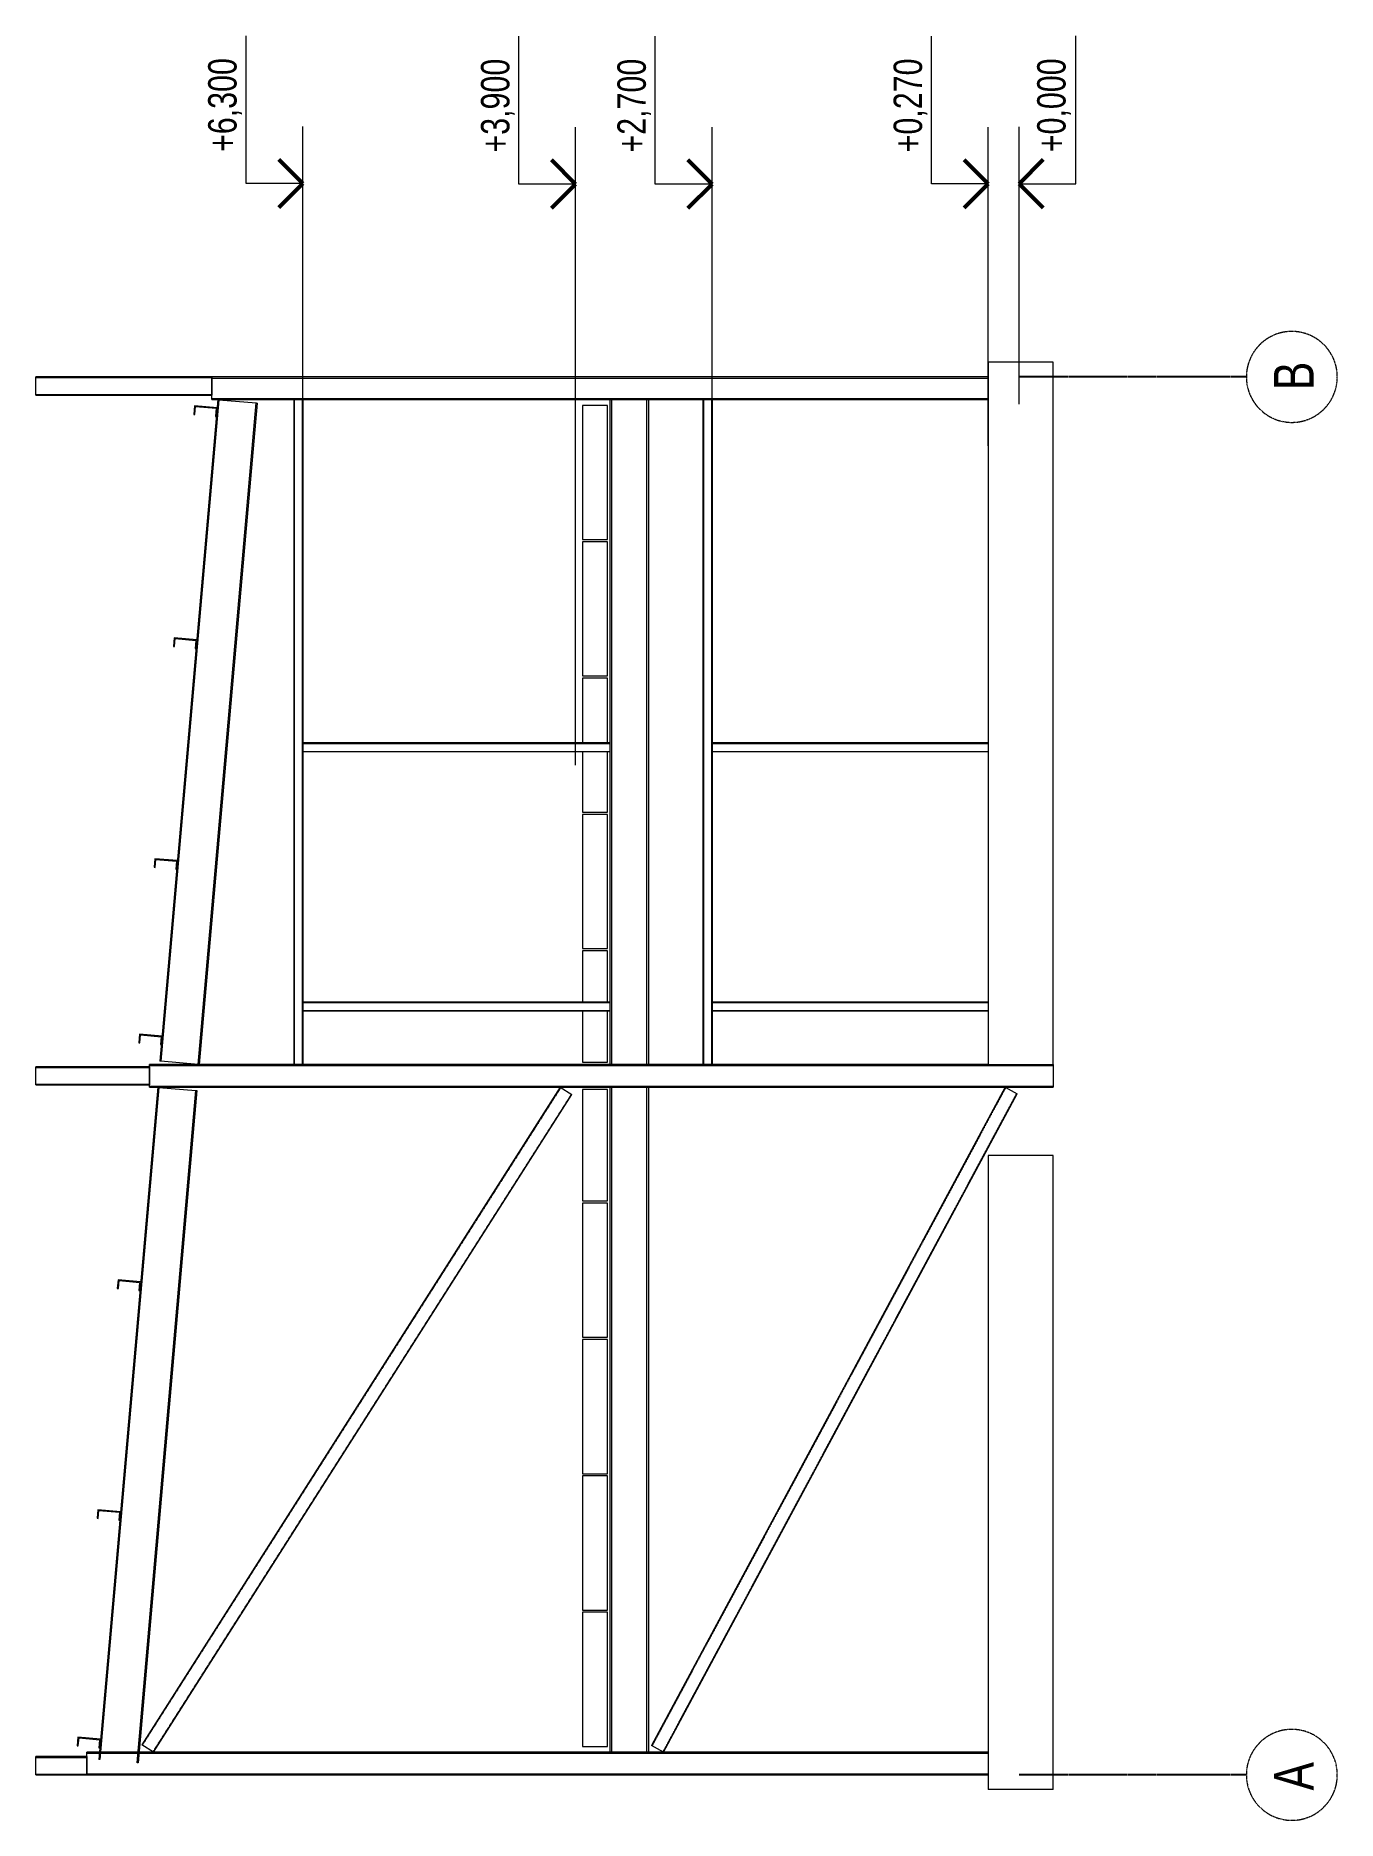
# Model space of a CAD drawing. Header units: millimetres. Extents: x 1117013 to 3394463, y -717780 to -102922.
# Drawn here: x 1422193 to 1433643, y -635682 to -619980 of the extents above; entities that cross this region are included whole.
import ezdxf

# ---------------------------------------------------------------- set-up
doc = ezdxf.new("R2010")
doc.units = ezdxf.units.MM
for name, pattern in [('ADSK_Линия сетки', [21, 12, -3, 3, -3]), ('ADSK_Невидимые', [5, 3, -2]), ('CENTERX2', [4, 2.5, -0.5, 0.5, -0.5])]:
    doc.linetypes.add(name, pattern=pattern)
for name, color, linetype, lineweight in [('Аннотация', 7, 'Continuous', 20), ('Каркас', 7, 'Continuous', 18), ('Несущие колонны', 7, 'Continuous', 18), ('Отметки', 7, 'Continuous', 9), ('Стены', 7, 'Continuous', 18)]:
    doc.layers.add(name, color=color, linetype=linetype, lineweight=lineweight)
doc.layers.add('Оси', color=1, linetype='CENTERX2')
doc.styles.add('Century Gothic', font='GOTHIC.TTF', dxfattribs={"width": 0.8, "height": 250})
doc.styles.add('Century Gothic_1', font='GOTHIC.TTF', dxfattribs={"width": 0.8, "height": 500})

msp = doc.modelspace()

# ---------------------------------------------------------------- texts
at = {"layer": 'Оси', "char_height": 350, "attachment_point": 1, "rotation": 90, "style": 'Century Gothic'}
for s, insert, width in [('\\fCentury Gothic|b0|i0|c204|p34|;\\W.8;В', (1433085.2692, -623098.4678), 275.7805), ('\\fCentury Gothic|b0|i0|c204|p34|;\\W.8;А', (1433085.2692, -635419.6678), 327.0885)]:
    msp.add_mtext(s, dxfattribs=dict(at, insert=insert, width=width))
at = {"layer": 'Отметки', "lineweight": 20, "char_height": 250, "width": 1014.868888, "attachment_point": 1, "rotation": 90, "line_spacing_factor": 0.984502, "style": 'Century Gothic_1'}
for s, insert in [('+6,300', (1423710.4685, -621002.8731)), ('+3,900', (1426110.4685, -621008.1402)), ('+2,700', (1427310.4685, -621008.3773)), ('+0,270', (1429740.4685, -621006.185)), ('+0,000', (1431003.1081, -621005.1278))]:
    msp.add_mtext(s, dxfattribs=dict(at, insert=insert))

# ---------------------------------------------------------------- blocks, each defined once
blk = doc.blocks.new('ADSK_КолоннаНесущая_Труба_ГОСТ 30245-2003 - 200x200x10-1059750-КР_DWG_Ф_А-В')
at = {"layer": 'Несущие колонны'}
for p, q in [((12100, 7100), (12300, 7100)), ((12100, 7100), (12100, 270)), ((12300, 270), (12300, 7100))]:
    blk.add_line(p, q, dxfattribs=at)
at = {"layer": 'Несущие колонны', "linetype": 'ADSK_Невидимые'}
for p, q in [((12110, 7100), (12110, 270)), ((12290, 7100), (12290, 270))]:
    blk.add_line(p, q, dxfattribs=at)
blk = doc.blocks.new('ADSK_КолоннаНесущая_Труба_ГОСТ 30245-2003 - 200x200x10-1068426-КР_DWG_Ф_А-В')
at = {"layer": 'Несущие колонны', "linetype": 'ADSK_Невидимые'}
for p, q in [((10, 8200), (10, 270)), ((190, 8200), (190, 8089)), ((190, 8080), (190, 7751)), ((190, 7742), (190, 270))]:
    blk.add_line(p, q, dxfattribs=at)
blk = doc.blocks.new('ADSK_КолоннаНесущая_Труба_ГОСТ 30245-2003 - 200x200x10-1059764-КР_DWG_Ф_А-В')
at = {"layer": 'Несущие колонны'}
for p, q in [((6050, 7650), (6250, 7650)), ((6050, 7650), (6050, -300)), ((6250, 270), (6250, 7650)), ((6250, -300), (6050, -300))]:
    blk.add_line(p, q, dxfattribs=at)
at = {"layer": 'Несущие колонны', "linetype": 'ADSK_Невидимые'}
for p, q in [((6060, 7650), (6060, -300)), ((6240, 7650), (6240, -300))]:
    blk.add_line(p, q, dxfattribs=at)
blk = doc.blocks.new('___Двутавр типа Ш _СТО АСЧМ 20-93__ Балка - 35Ш2-1101852-КР_DWG_Ф_А-В')
at = {"layer": 'Каркас'}
for p, q in [((6050, 3600), (200, 3600)), ((6050, 3586), (200, 3586)), ((6720, 3600), (6250, 3600)), ((12100, 3586), (6250, 3586)), ((9000, 3600), (6800, 3600)), ((12100, 3600), (9080, 3600)), ((200, 3274), (6050, 3274)), ((6050, 3260), (200, 3260)), ((6250, 3274), (12100, 3274)), ((12100, 3260), (6250, 3260))]:
    blk.add_line(p, q, dxfattribs=at)
blk = doc.blocks.new('___Двутавр типа Б _СТО АСЧМ 20-93__ Балка - 35Б1-1101854-КР_DWG_Ф_А-В')
at = {"layer": 'Каркас'}
for p, q in [((6251, 7221), (6279, 7548)), ((6279, 7548), (6280, 7557)), ((12099, 7038), (6279, 7548)), ((12100, 7047), (6280, 7557)), ((6250, 7212), (6251, 7221)), ((12070, 6703), (6250, 7212)), ((6251, 7221), (12071, 6712)), ((12099, 7038), (12071, 6712)), ((12100, 7047), (12099, 7038)), ((12071, 6712), (12070, 6703))]:
    blk.add_line(p, q, dxfattribs=at)
blk = doc.blocks.new('___Двутавр типа Б _СТО АСЧМ 20-93__ Балка - 35Б1-1101855-КР_DWG_Ф_А-В')
at = {"layer": 'Каркас'}
for p, q in [((135, 8085), (136, 8094)), ((6049, 7568), (135, 8085)), ((6050, 7577), (136, 8094)), ((106, 7749), (107, 7758)), ((6020, 7232), (106, 7749)), ((107, 7758), (6021, 7241)), ((6049, 7568), (6021, 7241)), ((6050, 7577), (6049, 7568)), ((6021, 7241), (6020, 7232))]:
    blk.add_line(p, q, dxfattribs=at)
blk = doc.blocks.new('ADSK_Балка_Труба_ГОСТ 30245-2003 - 80x80x5-1059788-КР_DWG_Ф_А-В')
at = {"layer": 'Каркас'}
for p, q in [((6250, 2700), (6250, 2780)), ((12100, 2780), (6250, 2780)), ((12100, 2700), (6250, 2700)), ((12100, 2780), (12100, 2700))]:
    blk.add_line(p, q, dxfattribs=at)
at = {"layer": 'Каркас', "linetype": 'ADSK_Невидимые'}
for p, q in [((12100, 2775), (6250, 2775)), ((12100, 2705), (6250, 2705))]:
    blk.add_line(p, q, dxfattribs=at)
blk = doc.blocks.new('SK_ПлитаПерекрытия_Пустотная - ПК 68-10-8-778403-КР_DWG_Ф_А-В')
at = {"layer": 'Каркас'}
for p, q in [((6270, 3840), (6270, 3620)), ((6720, 3840), (6270, 3840)), ((7250, 3840), (6800, 3840)), ((7250, 3620), (7250, 3840)), ((6270, 3620), (6720, 3620)), ((6800, 3620), (7250, 3620))]:
    blk.add_line(p, q, dxfattribs=at)
blk = doc.blocks.new('SK_ПлитаПерекрытия_Пустотная - ПК 68-10-8-778110-КР_DWG_Ф_А-В')
at = {"layer": 'Каркас'}
for p, q in [((6030, 3840), (5050, 3840)), ((5050, 3840), (5050, 3620)), ((6030, 3620), (6030, 3840)), ((5050, 3620), (6030, 3620))]:
    blk.add_line(p, q, dxfattribs=at)
blk = doc.blocks.new('SK_ПлитаПерекрытия_Пустотная - ПК 68-12-8-778387-КР_DWG_Ф_А-В')
at = {"layer": 'Каркас'}
for p, q in [((10870, 3840), (10870, 3620)), ((12050, 3840), (10870, 3840)), ((12050, 3620), (12050, 3840)), ((10870, 3620), (12050, 3620))]:
    blk.add_line(p, q, dxfattribs=at)
blk = doc.blocks.new('SK_ПлитаПерекрытия_Пустотная - ПК 68-12-8-V1-КР_DWG_Ф_А-В')
at = {"layer": 'Каркас'}
for p, q in [((8470, 3840), (8470, 3620)), ((9000, 3840), (8470, 3840)), ((9650, 3840), (9080, 3840)), ((9650, 3620), (9650, 3840)), ((8470, 3620), (9000, 3620)), ((9080, 3620), (9650, 3620))]:
    blk.add_line(p, q, dxfattribs=at)
blk = doc.blocks.new('SK_ПлитаПерекрытия_Пустотная - ПК 68-12-8-777867-КР_DWG_Ф_А-В')
at = {"layer": 'Каркас'}
for p, q in [((1430, 3840), (250, 3840)), ((250, 3840), (250, 3620)), ((1430, 3620), (1430, 3840)), ((250, 3620), (1430, 3620))]:
    blk.add_line(p, q, dxfattribs=at)
blk = doc.blocks.new('ADSK_КолоннаНесущая_Труба_ГОСТ 30245-2003 - 80x80x4-1059836-КР_DWG_Ф_А-В')
at = {"layer": 'Несущие колонны', "linetype": 'ADSK_Невидимые'}
for p, q in [((9004, 2700), (9004, 270)), ((9076, 2700), (9076, 270))]:
    blk.add_line(p, q, dxfattribs=at)
blk = doc.blocks.new('ADSK_КолоннаНесущая_Труба_ГОСТ 30245-2003 - 160x160x6-888300-КР_DWG_Ф_А-В')
at = {"layer": 'Несущие колонны'}
for p, q in [((12140, 8650), (12300, 8650)), ((12140, 8650), (12140, 7100)), ((12300, 7100), (12300, 8650)), ((12300, 7100), (12140, 7100))]:
    blk.add_line(p, q, dxfattribs=at)
at = {"layer": 'Несущие колонны', "linetype": 'ADSK_Невидимые'}
for p, q in [((12146, 8650), (12146, 7100)), ((12294, 8650), (12294, 7100))]:
    blk.add_line(p, q, dxfattribs=at)
blk = doc.blocks.new('ADSK_КолоннаНесущая_Труба_ГОСТ 30245-2003 - 160x160x6-1068432-КР_DWG_Ф_А-В')
at = {"layer": 'Несущие колонны', "linetype": 'ADSK_Невидимые'}
for p, q in [((6, 8650), (6, 8200)), ((154, 8650), (154, 8200))]:
    blk.add_line(p, q, dxfattribs=at)
blk = doc.blocks.new('ADSK_КолоннаНесущая_Труба_ГОСТ 30245-2003 - 160x160x6-888264-КР_DWG_Ф_А-В')
at = {"layer": 'Несущие колонны'}
for p, q in [((6070, 8650), (6230, 8650)), ((6070, 8650), (6070, 7650)), ((6230, 7650), (6230, 8650)), ((6230, 7650), (6070, 7650))]:
    blk.add_line(p, q, dxfattribs=at)
at = {"layer": 'Несущие колонны', "linetype": 'ADSK_Невидимые'}
for p, q in [((6076, 8650), (6076, 7650)), ((6224, 8650), (6224, 7650))]:
    blk.add_line(p, q, dxfattribs=at)
blk = doc.blocks.new('ADSK_КолоннаНесущая_Труба_ГОСТ 30245-2003 - 80x80x4-1084227-КР_DWG_Ф_А-В')
at = {"layer": 'Несущие колонны', "linetype": 'ADSK_Невидимые'}
for p, q in [((9004, 6300), (9004, 3600)), ((9076, 6300), (9076, 3600))]:
    blk.add_line(p, q, dxfattribs=at)
blk = doc.blocks.new('ADSK_Балка_Швеллер_ПолкиПараллельные_ГОСТ8240-97 - 20П-1102076-КР_DWG_Ф_А-В')
at = {"layer": 'Каркас'}
for p, q in [((11970, 7260), (11969, 7251)), ((11969, 7251), (12040, 7244)), ((12046, 7253), (11970, 7260)), ((12040, 7244), (12024, 7063)), ((12028, 7054), (12046, 7253)), ((12024, 7063), (11953, 7069)), ((11953, 7069), (11953, 7060))]:
    blk.add_line(p, q, dxfattribs=at)
blk = doc.blocks.new('ADSK_Балка_Швеллер_ПолкиПараллельные_ГОСТ8240-97 - 20П-1102077-КР_DWG_Ф_А-В')
at = {"layer": 'Каркас'}
for p, q in [((9928, 7438), (9927, 7429)), ((9927, 7429), (9998, 7423)), ((10004, 7432), (9928, 7438)), ((9998, 7423), (9982, 7242)), ((9986, 7232), (10004, 7432)), ((9911, 7248), (9910, 7239)), ((9982, 7242), (9911, 7248))]:
    blk.add_line(p, q, dxfattribs=at)
blk = doc.blocks.new('ADSK_Балка_Швеллер_ПолкиПараллельные_ГОСТ8240-97 - 20П-1102078-КР_DWG_Ф_А-В')
at = {"layer": 'Каркас'}
for p, q in [((7985, 7608), (7984, 7599)), ((7984, 7599), (8055, 7593)), ((8061, 7602), (7985, 7608)), ((8055, 7593), (8039, 7412)), ((8044, 7402), (8061, 7602)), ((7969, 7418), (7968, 7409)), ((8039, 7412), (7969, 7418))]:
    blk.add_line(p, q, dxfattribs=at)
blk = doc.blocks.new('ADSK_Балка_Швеллер_ПолкиПараллельные_ГОСТ8240-97 - 20П-1102079-КР_DWG_Ф_А-В')
at = {"layer": 'Каркас'}
for p, q in [((6441, 7743), (6440, 7734)), ((6440, 7734), (6511, 7728)), ((6517, 7737), (6441, 7743)), ((6511, 7728), (6495, 7547)), ((6499, 7537), (6517, 7737)), ((6425, 7553), (6424, 7544)), ((6495, 7547), (6425, 7553))]:
    blk.add_line(p, q, dxfattribs=at)
blk = doc.blocks.new('ADSK_Балка_Швеллер_ПолкиПараллельные_ГОСТ8240-97 - 20П-1102080-КР_DWG_Ф_А-В')
at = {"layer": 'Каркас'}
for p, q in [((4355, 7926), (4279, 7932)), ((4279, 7932), (4279, 7923)), ((4279, 7923), (4349, 7917)), ((4349, 7917), (4333, 7736)), ((4338, 7727), (4355, 7926)), ((4263, 7742), (4262, 7733)), ((4333, 7736), (4263, 7742))]:
    blk.add_line(p, q, dxfattribs=at)
blk = doc.blocks.new('ADSK_Балка_Швеллер_ПолкиПараллельные_ГОСТ8240-97 - 20П-1102081-КР_DWG_Ф_А-В')
at = {"layer": 'Каркас'}
for p, q in [((2257, 8109), (2256, 8100)), ((2256, 8100), (2327, 8094)), ((2333, 8103), (2257, 8109)), ((2327, 8094), (2311, 7913)), ((2315, 7903), (2333, 8103)), ((2241, 7919), (2240, 7910)), ((2311, 7913), (2241, 7919))]:
    blk.add_line(p, q, dxfattribs=at)
blk = doc.blocks.new('ADSK_Балка_Швеллер_ПолкиПараллельные_ГОСТ8240-97 - 20П-1102082-КР_DWG_Ф_А-В')
at = {"layer": 'Каркас'}
for p, q in [((255, 8285), (254, 8276)), ((254, 8276), (325, 8269)), ((331, 8278), (255, 8285)), ((325, 8269), (309, 8088)), ((313, 8079), (331, 8278)), ((238, 8094), (237, 8085)), ((309, 8088), (238, 8094))]:
    blk.add_line(p, q, dxfattribs=at)
blk = doc.blocks.new('ADSK_Балка_Труба_ГОСТ 30245-2003 - 120x120x5-1109412-КР_DWG_Ф_А-В')
at = {"layer": 'Каркас'}
for p, q in [((200, 3128), (257, 3234)), ((6050, 122), (257, 3234)), ((200, 3128), (5993, 16)), ((6050, 122), (5993, 16))]:
    blk.add_line(p, q, dxfattribs=at)
at = {"layer": 'Каркас', "linetype": 'ADSK_Невидимые'}
for p, q in [((6048, 117), (254, 3229)), ((5996, 21), (202, 3133))]:
    blk.add_line(p, q, dxfattribs=at)
blk = doc.blocks.new('ADSK_Балка_Труба_ГОСТ 30245-2003 - 120x120x5-1109532-КР_DWG_Ф_А-В')
at = {"layer": 'Каркас'}
for p, q in [((200, 7615), (264, 7716)), ((6050, 4035), (264, 7716)), ((200, 7615), (5986, 3934)), ((6050, 4035), (5986, 3934))]:
    blk.add_line(p, q, dxfattribs=at)
at = {"layer": 'Каркас', "linetype": 'ADSK_Невидимые'}
for p, q in [((6047, 4031), (262, 7712)), ((5988, 3938), (203, 7619))]:
    blk.add_line(p, q, dxfattribs=at)
blk = doc.blocks.new('Ось сетки - Круг_Ø8 мм-6577-КР_DWG_Ф_А-В')
at = {"layer": 'Оси', "lineweight": 20}
for start, end in [(360, 180), (180, 360)]:
    blk.add_arc((0, -2400), 400, start, end, dxfattribs=at)
blk = doc.blocks.new('Высотные отметки - Стрелка вверх-5091-КР_DWG_Ф_А-В')
at = {"layer": 'Аннотация'}
for p, q in [((13997, 4400), (15297, 4400)), ((13997, 3900), (13997, 4400)), ((13697, 3900), (14497, 3900))]:
    blk.add_line(p, q, dxfattribs=at)
at = {"layer": 'Аннотация', "lineweight": 50}
for q in [(13785, 4112), (14209, 4112)]:
    blk.add_line((13997, 3900), q, dxfattribs=at)
blk = doc.blocks.new('Высотные отметки - Стрелка вниз-5092-КР_DWG_Ф_А-В')
at = {"layer": 'Аннотация'}
for p, q in [((13700, 0), (14500, 0)), ((14000, 0), (14000, -500)), ((14000, -500), (15300, -500))]:
    blk.add_line(p, q, dxfattribs=at)
at = {"layer": 'Аннотация', "lineweight": 50}
for q in [(13788, -212), (14212, -212)]:
    blk.add_line((14000, 0), q, dxfattribs=at)

# ---------------------------------------------------------------- linework, layer by layer
at = {"layer": 'Несущие колонны'}
for p, q in [((1424543.339, -626282.3964), (1424543.339, -626202.3964)), ((1427243.339, -626202.3964), (1424543.339, -626202.3964)), ((1427243.339, -626202.3964), (1427243.339, -626282.3964)), ((1428143.339, -626282.3964), (1428143.339, -626202.3964)), ((1430573.339, -626202.3964), (1428143.339, -626202.3964)), ((1427243.339, -626282.3964), (1424543.339, -626282.3964)), ((1430573.339, -626282.3964), (1428143.339, -626282.3964)), ((1424543.339, -628562.3964), (1424543.339, -628482.3964)), ((1427243.339, -628482.3964), (1424543.339, -628482.3964)), ((1427243.339, -628562.3964), (1424543.339, -628562.3964)), ((1427243.339, -628482.3964), (1427243.339, -628562.3964)), ((1428143.339, -628562.3964), (1428143.339, -628482.3964)), ((1430573.339, -628482.3964), (1428143.339, -628482.3964)), ((1430573.339, -628562.3964), (1428143.339, -628562.3964)), ((1422193.339, -635282.3964), (1422193.339, -635122.3964)), ((1422643.339, -635122.3964), (1422193.339, -635122.3964)), ((1422643.339, -635282.3964), (1422643.339, -635082.3964)), ((1422754.8005, -635082.3964), (1422643.339, -635082.3964)), ((1422643.339, -635122.3964), (1422643.339, -635282.3964)), ((1423093.0878, -635082.3964), (1422763.8349, -635082.3964)), ((1430573.339, -635082.3964), (1423102.1222, -635082.3964)), ((1422193.339, -635282.3964), (1422643.339, -635282.3964)), ((1422643.339, -635282.3964), (1430573.339, -635282.3964))]:
    msp.add_line(p, q, dxfattribs=at)
at = {"layer": 'Оси', "linetype": 'ADSK_Линия сетки'}
for p, q in [((1432843.339, -622982.3964), (1430843.339, -622982.3964)), ((1432843.339, -635282.3964), (1430843.339, -635282.3964))]:
    msp.add_line(p, q, dxfattribs=at)
at = {"layer": 'Отметки', "lineweight": 20}
for p, q in [((1424543.339, -627509.2138), (1424543.339, -621280.011)), ((1426943.339, -626399.9094), (1426943.339, -621285.2782)), ((1428143.339, -626574.253), (1428143.339, -621285.5153)), ((1430573.339, -623424.2165), (1430573.339, -621283.3229)), ((1430843.339, -622023.8877), (1430843.339, -621282.2657)), ((1430843.339, -623220.9935), (1430843.339, -622023.8877)), ((1430573.339, -623589.678), (1430573.339, -623424.2165))]:
    msp.add_line(p, q, dxfattribs=at)
at = {"layer": 'Стены'}
for p, q in [((1431143.339, -622852.3964), (1430573.339, -622852.3964)), ((1430573.339, -622852.3964), (1430573.339, -629032.3964)), ((1431143.339, -629032.3964), (1431143.339, -622852.3964)), ((1430573.339, -629032.3964), (1431143.339, -629032.3964)), ((1431143.339, -629832.3964), (1430573.339, -629832.3964)), ((1430573.339, -629832.3964), (1430573.339, -635412.3964)), ((1431143.339, -635412.3964), (1431143.339, -629832.3964)), ((1431143.339, -635412.3964), (1430573.339, -635412.3964))]:
    msp.add_line(p, q, dxfattribs=at)

# ---------------------------------------------------------------- block references
at = {"layer": 'Аннотация', "rotation": 90}
for name in ['Высотные отметки - Стрелка вверх-5091-КР_DWG_Ф_А-В', 'Высотные отметки - Стрелка вниз-5092-КР_DWG_Ф_А-В']:
    msp.add_blockref(name, (1430843.339, -635282.3964), dxfattribs=at)
at = {"layer": 'Каркас', "rotation": 90}
for name, p in [('___Двутавр типа Б _СТО АСЧМ 20-93__ Балка - 35Б1-1101854-КР_DWG_Ф_А-В', (1430843.339, -635282.3964)), ('ADSK_Балка_Труба_ГОСТ 30245-2003 - 80x80x5-1059788-КР_DWG_Ф_А-В', (1427243.339, -635282.3964)), ('___Двутавр типа Ш _СТО АСЧМ 20-93__ Балка - 35Ш2-1101852-КР_DWG_Ф_А-В', (1430843.339, -635282.3964)), ('ADSK_Балка_Труба_ГОСТ 30245-2003 - 80x80x5-1059788-КР_DWG_Ф_А-В', (1430843.339, -635282.3964)), ('ADSK_Балка_Швеллер_ПолкиПараллельные_ГОСТ8240-97 - 20П-1102076-КР_DWG_Ф_А-В', (1430843.339, -635282.3964)), ('SK_ПлитаПерекрытия_Пустотная - ПК 68-12-8-778387-КР_DWG_Ф_А-В', (1430843.339, -635282.3964)), ('SK_ПлитаПерекрытия_Пустотная - ПК 68-12-8-778387-КР_DWG_Ф_А-В', (1430843.339, -636482.3964)), ('ADSK_Балка_Швеллер_ПолкиПараллельные_ГОСТ8240-97 - 20П-1102077-КР_DWG_Ф_А-В', (1430843.339, -635282.3964)), ('SK_ПлитаПерекрытия_Пустотная - ПК 68-12-8-V1-КР_DWG_Ф_А-В', (1430843.339, -635282.3964)), ('SK_ПлитаПерекрытия_Пустотная - ПК 68-12-8-778387-КР_DWG_Ф_А-В', (1430843.339, -638882.3964)), ('ADSK_Балка_Швеллер_ПолкиПараллельные_ГОСТ8240-97 - 20П-1102078-КР_DWG_Ф_А-В', (1430843.339, -635282.3964)), ('SK_ПлитаПерекрытия_Пустотная - ПК 68-10-8-778403-КР_DWG_Ф_А-В', (1430843.339, -635282.3964)), ('ADSK_Балка_Швеллер_ПолкиПараллельные_ГОСТ8240-97 - 20П-1102079-КР_DWG_Ф_А-В', (1430843.339, -635282.3964)), ('___Двутавр типа Б _СТО АСЧМ 20-93__ Балка - 35Б1-1101855-КР_DWG_Ф_А-В', (1430843.339, -635282.3964)), ('ADSK_Балка_Труба_ГОСТ 30245-2003 - 120x120x5-1109532-КР_DWG_Ф_А-В', (1430843.339, -635282.3964)), ('SK_ПлитаПерекрытия_Пустотная - ПК 68-10-8-778110-КР_DWG_Ф_А-В', (1430843.339, -635282.3964)), ('ADSK_Балка_Труба_ГОСТ 30245-2003 - 120x120x5-1109412-КР_DWG_Ф_А-В', (1430843.339, -635282.3964)), ('SK_ПлитаПерекрытия_Пустотная - ПК 68-12-8-777867-КР_DWG_Ф_А-В', (1430843.339, -631682.3964)), ('ADSK_Балка_Швеллер_ПолкиПараллельные_ГОСТ8240-97 - 20П-1102080-КР_DWG_Ф_А-В', (1430843.339, -635282.3964)), ('SK_ПлитаПерекрытия_Пустотная - ПК 68-12-8-777867-КР_DWG_Ф_А-В', (1430843.339, -632882.3964)), ('SK_ПлитаПерекрытия_Пустотная - ПК 68-12-8-777867-КР_DWG_Ф_А-В', (1430843.339, -634082.3964)), ('ADSK_Балка_Швеллер_ПолкиПараллельные_ГОСТ8240-97 - 20П-1102081-КР_DWG_Ф_А-В', (1430843.339, -635282.3964)), ('SK_ПлитаПерекрытия_Пустотная - ПК 68-12-8-777867-КР_DWG_Ф_А-В', (1430843.339, -635282.3964)), ('ADSK_Балка_Швеллер_ПолкиПараллельные_ГОСТ8240-97 - 20П-1102082-КР_DWG_Ф_А-В', (1430843.339, -635282.3964))]:
    msp.add_blockref(name, p, dxfattribs=at)
at = {"layer": 'Несущие колонны', "rotation": 90}
for name in ['ADSK_КолоннаНесущая_Труба_ГОСТ 30245-2003 - 160x160x6-888300-КР_DWG_Ф_А-В', 'ADSK_КолоннаНесущая_Труба_ГОСТ 30245-2003 - 200x200x10-1059750-КР_DWG_Ф_А-В', 'ADSK_КолоннаНесущая_Труба_ГОСТ 30245-2003 - 200x200x10-1059764-КР_DWG_Ф_А-В', 'ADSK_КолоннаНесущая_Труба_ГОСТ 30245-2003 - 160x160x6-888264-КР_DWG_Ф_А-В']:
    msp.add_blockref(name, (1430843.339, -635282.3964), dxfattribs=at)
at = {"layer": 'Несущие колонны', "linetype": 'ADSK_Невидимые', "rotation": 90}
for name, p in [('ADSK_КолоннаНесущая_Труба_ГОСТ 30245-2003 - 80x80x4-1084227-КР_DWG_Ф_А-В', (1430843.339, -635282.3964)), ('ADSK_КолоннаНесущая_Труба_ГОСТ 30245-2003 - 80x80x4-1059836-КР_DWG_Ф_А-В', (1430843.339, -635282.3964)), ('ADSK_КолоннаНесущая_Труба_ГОСТ 30245-2003 - 80x80x4-1084227-КР_DWG_Ф_А-В', (1430843.339, -637562.3964)), ('ADSK_КолоннаНесущая_Труба_ГОСТ 30245-2003 - 80x80x4-1059836-КР_DWG_Ф_А-В', (1430843.339, -637562.3964)), ('ADSK_КолоннаНесущая_Труба_ГОСТ 30245-2003 - 160x160x6-1068432-КР_DWG_Ф_А-В', (1430843.339, -635282.3964)), ('ADSK_КолоннаНесущая_Труба_ГОСТ 30245-2003 - 200x200x10-1068426-КР_DWG_Ф_А-В', (1430843.339, -635282.3964))]:
    msp.add_blockref(name, p, dxfattribs=at)
at = {"layer": 'Оси', "lineweight": 20, "rotation": 90}
for p in [(1430843.339, -622982.3964), (1430843.339, -635282.3964)]:
    msp.add_blockref('Ось сетки - Круг_Ø8 мм-6577-КР_DWG_Ф_А-В', p, dxfattribs=at)
at = {"layer": 'Отметки', "lineweight": 20, "rotation": 90}
for p in [(1428443.339, -635277.1292), (1432043.339, -635282.6335), (1434473.339, -635280.4411)]:
    msp.add_blockref('Высотные отметки - Стрелка вверх-5091-КР_DWG_Ф_А-В', p, dxfattribs=at)

msp.set_redraw_order([(e.dxf.handle, doc.entitydb.next_handle()) for e in msp.query("TEXT MTEXT ATTDEF DIMENSION ARC_DIMENSION")])  # texts and dimensions are drawn at this point

doc.saveas('drawing.dxf')
